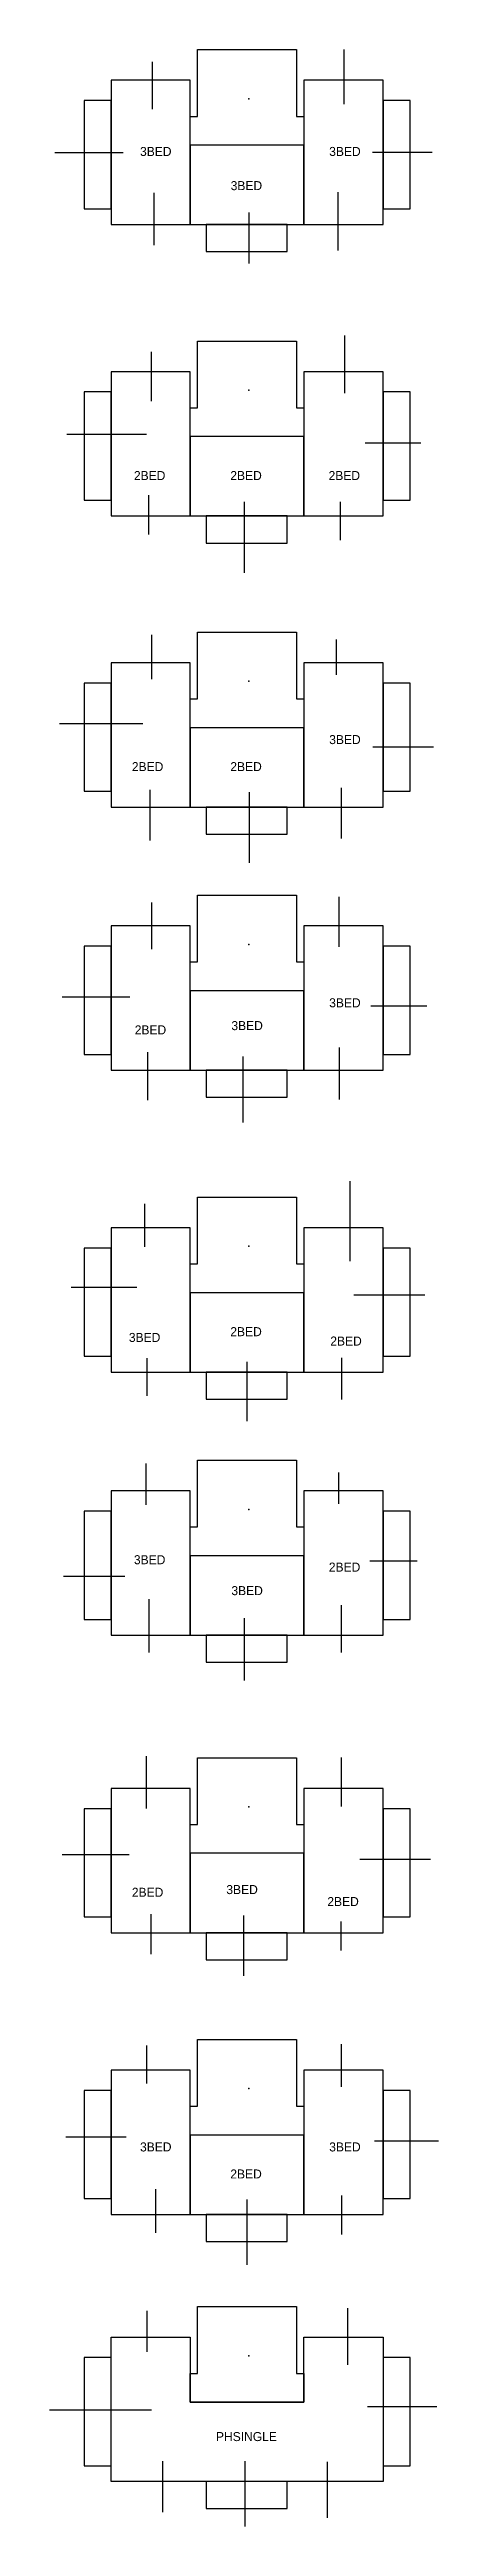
# Model space of a CAD drawing. Extents: x -182 to 224, y -126 to 495.
# Drawn here: x 180.9 to 224.1, y -87.4 to 187.3 of the extents above; entities that cross this region are included whole.
import ezdxf

# ---------------------------------------------------------------- set-up
doc = ezdxf.new("R2010")
doc.units = 0
doc.header["$LTSCALE"] = 1000
for name, color, linetype in [('FLOORPLATE$T1$222', 7, 'CONTINUOUS'), ('FLOORPLATE$T1$223', 7, 'CONTINUOUS'), ('FLOORPLATE$T1$232', 7, 'CONTINUOUS'), ('FLOORPLATE$T1$233', 7, 'CONTINUOUS'), ('FLOORPLATE$T1$322', 7, 'CONTINUOUS'), ('FLOORPLATE$T1$323', 7, 'CONTINUOUS'), ('FLOORPLATE$T1$332', 7, 'CONTINUOUS'), ('FLOORPLATE$T1$333', 7, 'CONTINUOUS'), ('FLOORPLATE$T1$PHSINGLE', 7, 'CONTINUOUS')]:
    doc.layers.add(name, color=color, linetype=linetype)

msp = doc.modelspace()

# ---------------------------------------------------------------- texts
at = {"layer": 'FLOORPLATE$T1$222', "linetype": 'CONTINUOUS'}
for p in [(190.28, 139.52), (200.98, 139.52), (211.89, 139.52)]:
    msp.add_text('2BED', height=1, dxfattribs=at).set_placement(p)
at = {"layer": 'FLOORPLATE$T1$223', "linetype": 'CONTINUOUS'}
for s, p in [('3BED', (211.96, 110.24)), ('2BED', (190.05, 107.24)), ('2BED', (200.98, 107.24))]:
    msp.add_text(s, height=1, dxfattribs=at).set_placement(p)
at = {"layer": 'FLOORPLATE$T1$232', "linetype": 'CONTINUOUS'}
for s, p in [('3BED', (200.54, -17.29)), ('2BED', (190.05, -17.59)), ('2BED', (211.75, -18.62))]:
    msp.add_text(s, height=1, dxfattribs=at).set_placement(p)
at = {"layer": 'FLOORPLATE$T1$233', "linetype": 'CONTINUOUS'}
for s, p in [('3BED', (211.96, 81.05)), ('2BED', (190.37, 78.05)), ('3BED', (201.1, 78.52))]:
    msp.add_text(s, height=1, dxfattribs=at).set_placement(p)
at = {"layer": 'FLOORPLATE$T1$322', "linetype": 'CONTINUOUS'}
for s, p in [('3BED', (189.72, 43.94)), ('2BED', (200.98, 44.58)), ('2BED', (212.08, 43.54))]:
    msp.add_text(s, height=1, dxfattribs=at).set_placement(p)
at = {"layer": 'FLOORPLATE$T1$323', "linetype": 'CONTINUOUS'}
for s, p in [('3BED', (190.96, -45.83)), ('3BED', (211.96, -45.83)), ('2BED', (200.98, -48.83))]:
    msp.add_text(s, height=1, dxfattribs=at).set_placement(p)
at = {"layer": 'FLOORPLATE$T1$332', "linetype": 'CONTINUOUS'}
for s, p in [('3BED', (190.28, 19.29)), ('2BED', (211.92, 18.47)), ('3BED', (201.1, 15.86))]:
    msp.add_text(s, height=1, dxfattribs=at).set_placement(p)
at = {"layer": 'FLOORPLATE$T1$333', "linetype": 'CONTINUOUS'}
for p in [(190.96, 175.46), (211.96, 175.46), (201.02, 171.67)]:
    msp.add_text('3BED', height=1, dxfattribs=at).set_placement(p)
at = {"layer": 'FLOORPLATE$T1$PHSINGLE', "linetype": 'CONTINUOUS'}
msp.add_text('PHSINGLE', height=1, dxfattribs=at).set_placement((199.39, -77.95))

# ---------------------------------------------------------------- linework, layer by layer
at = {"layer": 'FLOORPLATE$T1$222'}
for p, q in [((213.71, 149.16), (213.71, 155.57)), ((192.24, 148.27), (192.24, 153.73)), ((191.69, 144.59), (182.83, 144.59)), ((215.96, 143.64), (222.14, 143.64)), ((191.9, 137.84), (191.9, 133.48)), ((202.53, 137.09), (202.53, 129.25)), ((213.16, 137.1), (213.16, 132.87))]:
    msp.add_line(p, q, dxfattribs=at)
for points in [[(208.34, 147.54), (209.14, 147.54), (209.14, 144.34), (196.54, 144.34), (196.54, 147.54), (197.34, 147.54), (197.34, 154.94), (208.34, 154.94)], [(196.54, 151.54), (187.74, 151.54), (187.74, 135.54), (196.54, 135.54)], [(209.14, 151.54), (209.14, 135.54), (217.94, 135.54), (217.94, 151.54)], [(184.74, 137.29), (187.74, 137.29), (187.74, 149.29), (184.74, 149.29)], [(217.94, 137.29), (220.94, 137.29), (220.94, 149.29), (217.94, 149.29)], [(209.14, 144.34), (196.54, 144.34), (196.54, 135.54), (209.14, 135.54)], [(198.29, 132.54), (207.29, 132.54), (207.29, 135.54), (198.29, 135.54)]]:
    msp.add_lwpolyline(points, close=True, dxfattribs=at)
msp.add_point((203.02, 149.49), dxfattribs=at)
at = {"layer": 'FLOORPLATE$T1$223'}
for p, q in [((192.28, 117.43), (192.28, 122.35)), ((212.77, 117.93), (212.77, 121.85)), ((191.28, 112.49), (182.01, 112.49)), ((216.8, 109.92), (223.54, 109.92)), ((192.06, 105.17), (192.06, 99.54)), ((203.08, 104.92), (203.08, 97.08)), ((213.27, 105.4), (213.27, 99.76))]:
    msp.add_line(p, q, dxfattribs=at)
for points in [[(208.34, 115.26), (209.14, 115.26), (209.14, 112.06), (196.54, 112.06), (196.54, 115.26), (197.34, 115.26), (197.34, 122.66), (208.34, 122.66)], [(196.54, 119.26), (187.74, 119.26), (187.74, 103.26), (196.54, 103.26)], [(209.14, 119.26), (209.14, 103.26), (217.94, 103.26), (217.94, 119.26)], [(184.74, 105.01), (187.74, 105.01), (187.74, 117.01), (184.74, 117.01)], [(217.94, 105.01), (220.94, 105.01), (220.94, 117.01), (217.94, 117.01)], [(209.14, 112.06), (196.54, 112.06), (196.54, 103.26), (209.14, 103.26)], [(198.29, 100.26), (207.29, 100.26), (207.29, 103.26), (198.29, 103.26)]]:
    msp.add_lwpolyline(points, close=True, dxfattribs=at)
msp.add_point((203.02, 117.2), dxfattribs=at)
at = {"layer": 'FLOORPLATE$T1$232'}
for p, q in [((191.67, -7.79), (191.67, -1.99)), ((213.32, -7.57), (213.32, -2.16)), ((189.74, -12.93), (182.32, -12.93)), ((215.36, -13.43), (223.2, -13.43)), ((192.17, -19.5), (192.17, -23.97)), ((202.44, -19.67), (202.44, -26.35)), ((213.26, -20.33), (213.26, -23.53))]:
    msp.add_line(p, q, dxfattribs=at)
for points in [[(208.34, -9.57), (209.14, -9.57), (209.14, -12.77), (196.54, -12.77), (196.54, -9.57), (197.34, -9.57), (197.34, -2.17), (208.34, -2.17)], [(184.74, -19.82), (187.74, -19.82), (187.74, -7.82), (184.74, -7.82)], [(196.54, -5.57), (187.74, -5.57), (187.74, -21.57), (196.54, -21.57)], [(209.14, -5.57), (209.14, -21.57), (217.94, -21.57), (217.94, -5.57)], [(217.94, -19.82), (220.94, -19.82), (220.94, -7.82), (217.94, -7.82)], [(209.14, -12.77), (196.54, -12.77), (196.54, -21.57), (209.14, -21.57)], [(198.29, -24.57), (207.29, -24.57), (207.29, -21.57), (198.29, -21.57)]]:
    msp.add_lwpolyline(points, close=True, dxfattribs=at)
msp.add_point((203.02, -7.63), dxfattribs=at)
at = {"layer": 'FLOORPLATE$T1$233'}
for p, q in [((192.27, 87.51), (192.27, 92.69)), ((213.06, 87.76), (213.06, 93.3)), ((189.81, 82.19), (182.31, 82.19)), ((216.59, 81.23), (222.81, 81.23)), ((191.79, 76.06), (191.79, 70.74)), ((202.36, 75.58), (202.36, 68.28)), ((213.06, 76.6), (213.06, 70.81))]:
    msp.add_line(p, q, dxfattribs=at)
for points in [[(208.34, 86.08), (209.14, 86.08), (209.14, 82.88), (196.54, 82.88), (196.54, 86.08), (197.34, 86.08), (197.34, 93.48), (208.34, 93.48)], [(196.54, 90.08), (187.74, 90.08), (187.74, 74.08), (196.54, 74.08)], [(209.14, 90.08), (209.14, 74.08), (217.94, 74.08), (217.94, 90.08)], [(184.74, 75.83), (187.74, 75.83), (187.74, 87.83), (184.74, 87.83)], [(217.94, 75.83), (220.94, 75.83), (220.94, 87.83), (217.94, 87.83)], [(209.14, 82.88), (196.54, 82.88), (196.54, 74.08), (209.14, 74.08)], [(198.29, 71.08), (207.29, 71.08), (207.29, 74.08), (198.29, 74.08)]]:
    msp.add_lwpolyline(points, close=True, dxfattribs=at)
msp.add_point((203.02, 88.02), dxfattribs=at)
at = {"layer": 'FLOORPLATE$T1$322'}
for p, q in [((214.27, 52.9), (214.27, 61.76)), ((191.5, 54.47), (191.5, 59.24)), ((190.61, 49.97), (183.32, 49.97)), ((214.68, 49.15), (222.59, 49.15)), ((191.7, 42.13), (191.7, 37.97)), ((202.82, 41.72), (202.82, 35.17)), ((213.32, 42.19), (213.32, 37.56))]:
    msp.add_line(p, q, dxfattribs=at)
for points in [[(208.34, 52.6), (209.14, 52.6), (209.14, 49.4), (196.54, 49.4), (196.54, 52.6), (197.34, 52.6), (197.34, 60), (208.34, 60)], [(196.54, 56.6), (187.74, 56.6), (187.74, 40.6), (196.54, 40.6)], [(209.14, 56.6), (209.14, 40.6), (217.94, 40.6), (217.94, 56.6)], [(184.74, 42.35), (187.74, 42.35), (187.74, 54.35), (184.74, 54.35)], [(217.94, 42.35), (220.94, 42.35), (220.94, 54.35), (217.94, 54.35)], [(209.14, 49.4), (196.54, 49.4), (196.54, 40.6), (209.14, 40.6)], [(198.29, 37.6), (207.29, 37.6), (207.29, 40.6), (198.29, 40.6)]]:
    msp.add_lwpolyline(points, close=True, dxfattribs=at)
msp.add_point((203.02, 54.55), dxfattribs=at)
at = {"layer": 'FLOORPLATE$T1$323'}
for p, q in [((191.68, -34.1), (191.68, -38.3)), ((213.33, -38.68), (213.33, -33.94)), ((189.41, -44.26), (182.73, -44.26)), ((216.97, -44.65), (224.09, -44.65)), ((192.67, -50.01), (192.67, -54.86)), ((202.83, -51.17), (202.83, -58.4)), ((213.33, -50.72), (213.33, -55.03))]:
    msp.add_line(p, q, dxfattribs=at)
for points in [[(208.34, -40.81), (209.14, -40.81), (209.14, -44.01), (196.54, -44.01), (196.54, -40.81), (197.34, -40.81), (197.34, -33.41), (208.34, -33.41)], [(196.54, -36.81), (187.74, -36.81), (187.74, -52.81), (196.54, -52.81)], [(209.14, -36.81), (209.14, -52.81), (217.94, -52.81), (217.94, -36.81)], [(184.74, -51.06), (187.74, -51.06), (187.74, -39.06), (184.74, -39.06)], [(217.94, -51.06), (220.94, -51.06), (220.94, -39.06), (217.94, -39.06)], [(209.14, -44.01), (196.54, -44.01), (196.54, -52.81), (209.14, -52.81)], [(198.29, -55.81), (207.29, -55.81), (207.29, -52.81), (198.29, -52.81)]]:
    msp.add_lwpolyline(points, close=True, dxfattribs=at)
msp.add_point((203.02, -38.86), dxfattribs=at)
at = {"layer": 'FLOORPLATE$T1$332'}
for p, q in [((191.64, 25.88), (191.64, 30.45)), ((213.02, 25.97), (213.02, 29.46)), ((216.46, 19.67), (221.74, 19.67)), ((189.27, 17.92), (182.46, 17.92)), ((191.95, 15.42), (191.95, 9.51)), ((213.29, 14.75), (213.29, 9.51)), ((202.51, 13.31), (202.51, 6.38))]:
    msp.add_line(p, q, dxfattribs=at)
for points in [[(208.34, 23.42), (209.14, 23.42), (209.14, 20.22), (196.54, 20.22), (196.54, 23.42), (197.34, 23.42), (197.34, 30.82), (208.34, 30.82)], [(184.74, 13.17), (187.74, 13.17), (187.74, 25.17), (184.74, 25.17)], [(196.54, 27.42), (187.74, 27.42), (187.74, 11.42), (196.54, 11.42)], [(209.14, 27.42), (209.14, 11.42), (217.94, 11.42), (217.94, 27.42)], [(217.94, 13.17), (220.94, 13.17), (220.94, 25.17), (217.94, 25.17)], [(209.14, 20.22), (196.54, 20.22), (196.54, 11.42), (209.14, 11.42)], [(198.29, 8.42), (207.29, 8.42), (207.29, 11.42), (198.29, 11.42)]]:
    msp.add_lwpolyline(points, close=True, dxfattribs=at)
msp.add_point((203.02, 25.36), dxfattribs=at)
at = {"layer": 'FLOORPLATE$T1$333'}
for p, q in [((213.61, 181.2), (213.61, 187.26)), ((192.34, 180.65), (192.34, 185.9)), ((189.07, 175.81), (181.5, 175.81)), ((216.75, 175.88), (223.39, 175.88)), ((192.48, 171.38), (192.48, 165.58)), ((212.93, 171.45), (212.93, 164.97)), ((203.04, 169.2), (203.04, 163.54))]:
    msp.add_line(p, q, dxfattribs=at)
for points in [[(208.34, 179.85), (209.14, 179.85), (209.14, 176.65), (196.54, 176.65), (196.54, 179.85), (197.34, 179.85), (197.34, 187.25), (208.34, 187.25)], [(184.74, 169.6), (187.74, 169.6), (187.74, 181.6), (184.74, 181.6)], [(196.54, 183.85), (187.74, 183.85), (187.74, 167.85), (196.54, 167.85)], [(209.14, 183.85), (209.14, 167.85), (217.94, 167.85), (217.94, 183.85)], [(217.94, 169.6), (220.94, 169.6), (220.94, 181.6), (217.94, 181.6)], [(209.14, 176.65), (196.54, 176.65), (196.54, 167.85), (209.14, 167.85)], [(198.29, 164.85), (207.29, 164.85), (207.29, 167.85), (198.29, 167.85)]]:
    msp.add_lwpolyline(points, close=True, dxfattribs=at)
msp.add_point((203.02, 181.79), dxfattribs=at)
at = {"layer": 'FLOORPLATE$T1$PHSINGLE'}
for p, q in [((191.74, -68.06), (191.74, -63.49)), ((214.04, -69.49), (214.04, -63.22)), ((216.22, -74.12), (223.92, -74.12)), ((192.22, -74.53), (180.9, -74.53)), ((193.45, -80.19), (193.45, -85.85)), ((202.58, -80.19), (202.58, -87.42)), ((211.72, -80.26), (211.72, -86.46))]:
    msp.add_line(p, q, dxfattribs=at)
for points in [[(208.34, -70.44), (209.14, -70.44), (209.14, -73.64), (196.54, -73.64), (196.54, -70.44), (197.34, -70.44), (197.34, -63.04), (208.34, -63.04)], [(187.74, -66.44), (196.54, -66.44), (196.54, -73.64), (209.14, -73.64), (209.14, -66.44), (217.94, -66.44), (217.94, -82.44), (187.74, -82.44)], [(184.74, -80.69), (187.74, -80.69), (187.74, -68.69), (184.74, -68.69)], [(217.94, -80.69), (220.94, -80.69), (220.94, -68.69), (217.94, -68.69)], [(198.29, -85.44), (207.29, -85.44), (207.29, -82.44), (198.29, -82.44)]]:
    msp.add_lwpolyline(points, close=True, dxfattribs=at)
msp.add_point((203.02, -68.49), dxfattribs=at)

msp.set_redraw_order([(e.dxf.handle, doc.entitydb.next_handle()) for e in msp.query("TEXT MTEXT ATTDEF DIMENSION ARC_DIMENSION")])  # texts and dimensions are drawn at this point

doc.saveas('drawing.dxf')
